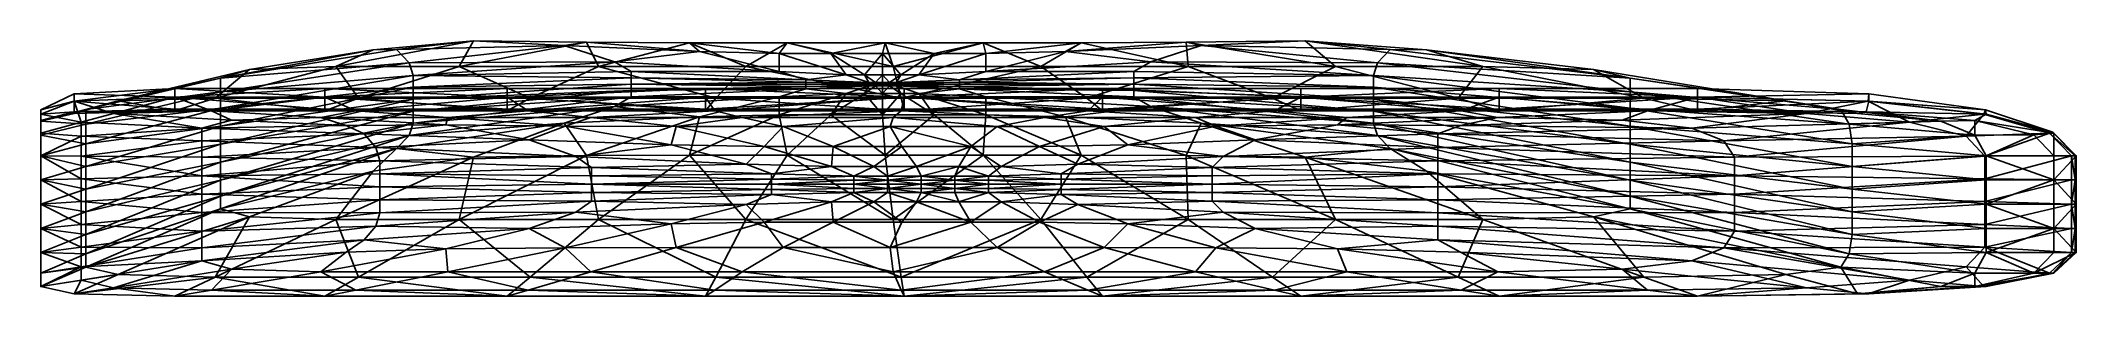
# Model space of a CAD drawing. Header units: centimetres. Extents: x -1.31 to 1.83, y 0.68 to 1.07.
import ezdxf

# ---------------------------------------------------------------- set-up
doc = ezdxf.new("R2010")
doc.units = ezdxf.units.CM
doc.header["$MEASUREMENT"] = 0

msp = doc.modelspace()

# ---------------------------------------------------------------- meshes
at = {"color": 251, "true_color": 0x666666}
mesh = msp.add_polyface(dxfattribs=at)
corners = [(-0.7976, 1.0588, 1.0934), (-0.7613, 1.0592, 1.3081), (-0.6425, 1.0729, 1.306), (-0.6646, 1.0332, 0.4693), (-0.8549, 1.0332, 0.4755), (-0.82, 0.9844, -0.4607), (-1.0414, 0.9844, -0.4498), (-0.9883, 1.0286, 0.4817), (-0.8718, 0.9646, -1.0235), (-0.5903, 0.9646, -1.0277), (-0.8718, 0.9672, -1.4028), (-0.5903, 0.9859, -1.7862), (-0.8718, 0.9993, -2.1613), (-0.8718, 0.9859, -1.782), (-0.5903, 0.9672, -1.4069), (-0.8243, 0.9646, -3.147), (-1.0472, 0.9646, -3.1362), (-0.8718, 0.9859, -2.5406), (-0.5903, 0.9859, -2.5447), (-0.5903, 0.9993, -2.1654), (-0.8782, 0.9541, -4.2016), (-0.6821, 0.9541, -4.2078), (-0.6851, 0.943, -5.2486), (-0.8392, 0.9419, -4.9518), (-1.016, 0.95, -4.1954), (-0.558, 0.9646, -3.1506), (-0.5565, 0.9196, -5.8013), (-0.7932, 0.9081, -5.3038), (-0.8113, 0.9291, -5.2465), (-1.0328, 0.8576, 0.4838), (-0.7419, 0.9265, 1.3076), (-0.7354, 0.9456, 1.3081), (-0.7354, 0.9641, 1.3081), (-1.0328, 0.8853, 0.4838), (-1.0328, 0.9131, 0.4838), (-0.7354, 0.9825, 1.3081), (-0.7354, 1.001, 1.3081), (-1.0328, 0.9408, 0.4838), (-1.0328, 0.9686, 0.4838), (-0.7354, 1.0194, 1.3081), (-0.7419, 1.0386, 1.3081), (-1.0328, 0.994, 0.4838), (-1.0619, 0.9377, -4.1933), (-0.8392, 0.9419, -4.9518), (-0.8113, 0.9291, -5.2465), (-0.7932, 0.9081, -5.3038), (-1.0619, 0.9182, -4.1933), (-1.0328, 1.0148, 0.4838)]
mesh.append_faces([[corners[k] for k in face] for face in [(0, 1, 2), (2, 3, 4), (3, 5, 4), (4, 5, 6), (7, 0, 4), (4, 0, 2), (5, 8, 6), (9, 10, 8), (8, 5, 9), (11, 12, 13), (10, 14, 13), (15, 16, 17), (18, 15, 17), (12, 19, 17), (16, 15, 20), (20, 15, 21), (21, 22, 20), (22, 23, 20), (20, 23, 24), (15, 25, 21), (26, 27, 28), (23, 22, 28), (28, 22, 26), (29, 30, 31), (32, 33, 31), (33, 32, 34), (34, 32, 35), (36, 37, 35), (35, 37, 34), (37, 36, 38), (38, 36, 39), (40, 41, 39), (39, 41, 38), (42, 43, 44), (45, 46, 44), (41, 40, 47), (47, 40, 1), (1, 0, 47)]], dxfattribs={"color": 251})
mesh = msp.add_polyface(dxfattribs=at)
corners = [(-0.4249, 0.9712, 1.5828), (-0.7419, 0.9265, 1.3076), (-0.5026, 0.9457, 1.5828), (-0.7613, 0.9062, 1.306), (-0.3991, 0.9959, 1.5828), (-0.7354, 0.9641, 1.3081), (-0.3991, 0.9862, 1.5828), (-0.7354, 0.9456, 1.3081), (-0.3991, 1.0154, 1.5828), (-0.7354, 1.001, 1.3081), (-0.3991, 1.0057, 1.5828), (-0.7354, 0.9825, 1.3081), (-0.7419, 1.0386, 1.3081), (-0.7354, 1.0194, 1.3081), (-0.4249, 1.0401, 1.5828), (-0.3991, 1.0251, 1.5828), (-0.5026, 1.0657, 1.5828), (-0.4682, 1.0706, 1.3044), (-0.6425, 1.0729, 1.306), (-0.7613, 1.0592, 1.3081), (-0.6646, 1.0332, 0.4693), (-0.82, 0.9844, -0.4607), (-0.5551, 0.9844, -0.4643), (-0.4494, 1.0332, 0.4672), (-0.2841, 0.9646, -1.0277), (-0.5903, 0.9646, -1.0277), (-0.2841, 0.9672, -1.4069), (-0.5903, 0.9672, -1.4069), (-0.8718, 0.9672, -1.4028), (-0.5903, 0.9859, -1.7862), (-0.2841, 0.9993, -2.1654), (-0.5903, 0.9993, -2.1654), (-0.8718, 0.9993, -2.1613), (-0.8718, 0.9859, -1.782), (-0.5903, 0.9859, -2.5447), (-0.2841, 0.9859, -2.5447), (-0.558, 0.9646, -3.1506), (-0.8243, 0.9646, -3.147), (-0.8718, 0.9859, -2.5406), (-0.501, 0.9411, -5.3074), (-0.6851, 0.943, -5.2486), (-0.6821, 0.9541, -4.2078), (-0.4611, 0.9541, -4.2099), (-0.5565, 0.9196, -5.8013)]
mesh.append_faces([[corners[k] for k in face] for face in [(0, 1, 2), (2, 1, 3), (4, 5, 6), (6, 5, 7), (1, 0, 7), (7, 0, 6), (8, 9, 10), (10, 9, 11), (5, 4, 11), (11, 4, 10), (12, 13, 14), (14, 13, 15), (9, 8, 13), (13, 8, 15), (16, 17, 18), (18, 19, 16), (19, 12, 16), (16, 12, 14), (17, 20, 18), (21, 20, 22), (22, 20, 23), (20, 17, 23), (22, 24, 25), (25, 26, 27), (27, 28, 25), (25, 21, 22), (27, 26, 29), (29, 30, 31), (31, 32, 29), (33, 27, 29), (31, 30, 34), (35, 36, 34), (36, 37, 34), (38, 31, 34), (39, 40, 41), (42, 39, 41), (41, 36, 42), (40, 39, 43)]], dxfattribs={"color": 251})
mesh = msp.add_polyface(dxfattribs=at)
corners = [(-0.5026, 0.9457, 1.5828), (-0.4682, 0.8954, 1.3004), (-0.2934, 0.9552, 1.5828), (-0.1704, 0.9862, 1.5828), (-0.4249, 0.9712, 1.5828), (-0.3092, 0.8962, 1.2999), (-0.1705, 0.9583, 1.5828), (-0.3991, 0.9862, 1.5828), (-0.1294, 0.9988, 1.5828), (-0.1294, 1.0023, 1.5828), (-0.3991, 0.9959, 1.5828), (-0.3991, 1.0057, 1.5828), (-0.1294, 1.0057, 1.5828), (-0.1294, 1.0091, 1.5828), (-0.3991, 1.0154, 1.5828), (-0.1294, 1.0125, 1.5828), (-0.3991, 1.0251, 1.5828), (-0.1704, 1.0251, 1.5828), (-0.4249, 1.0401, 1.5828), (-0.2934, 1.0562, 1.5828), (-0.5026, 1.0657, 1.5828), (-0.4682, 1.0706, 1.3044), (-0.3092, 1.0698, 1.3039), (-0.1705, 1.053, 1.5828), (-0.158, 1.0698, 1.3039), (-0.2219, 1.0332, 0.4672), (-0.4494, 1.0332, 0.4672), (-0.2685, 0.9844, -0.4643), (-0.5551, 0.9844, -0.4643), (-0.2841, 0.9646, -1.0277), (-0.2841, 0.9672, -1.4069), (-0.5903, 0.9646, -1.0277), (-0.5903, 0.9859, -1.7862), (-0.2841, 0.9859, -1.7862), (-0.2841, 0.9993, -2.1654), (-0.5903, 0.9859, -2.5447), (-0.2841, 0.9859, -2.5447), (-0.27, 0.9646, -3.1506), (-0.558, 0.9646, -3.1506), (-0.4611, 0.9541, -4.2099), (-0.2277, 0.9541, -4.2099), (-0.1645, 0.9405, -5.327), (-0.3296, 0.9405, -5.327), (-0.501, 0.9411, -5.3074), (-0.1936, 0.9096, -6.1067), (-0.3374, 0.9121, -6.0304)]
mesh.append_faces([[corners[k] for k in face] for face in [(0, 1, 2), (3, 4, 2), (2, 4, 0), (2, 5, 6), (4, 3, 7), (7, 3, 8), (9, 10, 8), (8, 10, 7), (10, 9, 11), (11, 9, 12), (11, 13, 14), (14, 15, 16), (15, 17, 16), (16, 17, 18), (17, 19, 18), (18, 19, 20), (19, 21, 20), (21, 19, 22), (22, 19, 23), (24, 25, 22), (22, 25, 26), (25, 27, 26), (26, 27, 28), (26, 21, 22), (27, 29, 28), (29, 30, 31), (32, 30, 33), (33, 34, 32), (35, 34, 36), (37, 38, 36), (38, 37, 39), (39, 37, 40), (41, 42, 40), (40, 42, 39), (42, 43, 39), (42, 41, 44), (43, 42, 45), (45, 42, 44)]], dxfattribs={"color": 251})
mesh = msp.add_polyface(dxfattribs=at)
corners = [(-0.0389, 0.9912, 1.5828), (-0.0669, 0.9912, 1.5828), (-0.0907, 0.9583, 1.5828), (-0.1704, 0.9862, 1.5828), (-0.1705, 0.9583, 1.5828), (-0.0324, 1.003, 1.5828), (-0.0324, 1.0044, 1.5828), (-0.1294, 1.0023, 1.5828), (-0.1294, 0.9988, 1.5828), (-0.1294, 1.0057, 1.5828), (-0.1294, 1.0091, 1.5828), (-0.3991, 1.0057, 1.5828), (-0.0324, 1.007, 1.5828), (-0.0324, 1.0057, 1.5828), (-0.1294, 1.0125, 1.5828), (-0.3991, 1.0154, 1.5828), (-0.0324, 1.0083, 1.5828), (-0.0389, 1.0201, 1.5828), (-0.0669, 1.0201, 1.5828), (-0.1704, 1.0251, 1.5828), (-0.0907, 1.053, 1.5828), (-0.1705, 1.053, 1.5828), (-0.158, 1.0698, 1.3039), (-0.3092, 1.0698, 1.3039), (-0.2934, 1.0562, 1.5828), (-0.0068, 1.0698, 1.3039), (-0.0109, 1.053, 1.5828), (-0.2685, 0.9844, -0.4643), (-0.2219, 1.0332, 0.4672), (0.018, 0.9844, -0.4643), (0.0056, 1.0332, 0.4672), (0.0222, 0.9993, -2.1654), (-0.2841, 0.9993, -2.1654), (0.0222, 0.9859, -1.7862), (-0.2841, 0.9859, -1.7862), (-0.2841, 0.9672, -1.4069), (0.0222, 0.9859, -2.5447), (-0.27, 0.9646, -3.1506), (-0.2841, 0.9859, -2.5447)]
mesh.append_faces([[corners[k] for k in face] for face in [(0, 1, 2), (1, 3, 4), (1, 0, 5), (6, 7, 5), (5, 7, 8), (3, 1, 8), (8, 1, 5), (9, 10, 11), (10, 9, 12), (12, 9, 13), (7, 6, 9), (9, 6, 13), (10, 14, 15), (16, 17, 18), (19, 14, 18), (18, 14, 16), (14, 10, 16), (16, 10, 12), (17, 20, 18), (18, 20, 21), (20, 22, 21), (21, 22, 23), (24, 19, 21), (21, 19, 18), (22, 20, 25), (25, 20, 26), (20, 17, 26), (27, 28, 29), (29, 28, 30), (28, 22, 30), (30, 22, 25), (31, 32, 33), (33, 32, 34), (34, 35, 33), (36, 37, 38), (38, 32, 36), (36, 32, 31)]], dxfattribs={"color": 251})
mesh = msp.add_polyface(dxfattribs=at)
corners = [(0.1445, 0.8962, 1.2999), (0.0689, 0.9583, 1.5828), (-0.0068, 0.8962, 1.2999), (-0.0109, 0.9583, 1.5828), (0.0171, 0.9912, 1.5828), (0.0451, 0.9912, 1.5828), (0.1486, 0.9583, 1.5828), (0.1076, 0.9988, 1.5828), (0.0106, 1.003, 1.5828), (0.1076, 1.0023, 1.5828), (0.0106, 1.0044, 1.5828), (-0.0002, 1.0044, 1.5828), (-0.0002, 1.003, 1.5828), (0.1076, 1.0057, 1.5828), (0.0106, 1.0057, 1.5828), (0.1076, 1.0091, 1.5828), (0.0106, 1.007, 1.5828), (-0.0002, 1.007, 1.5828), (-0.0002, 1.0057, 1.5828), (0.0106, 1.0083, 1.5828), (0.1076, 1.0125, 1.5828), (0.0451, 1.0201, 1.5828), (0.0171, 1.0201, 1.5828), (-0.0002, 1.0083, 1.5828), (-0.0109, 1.053, 1.5828), (0.0689, 1.053, 1.5828), (0.1445, 1.0698, 1.3039), (-0.0068, 1.0698, 1.3039), (0.1486, 1.053, 1.5828), (0.0056, 1.0332, 0.4672), (0.2332, 1.0332, 0.4672), (0.018, 0.9844, -0.4643), (0.0056, 0.9541, -4.2099), (0.1658, 0.9405, -5.327), (0.0007, 0.9405, -5.327), (0.1251, 0.9096, -6.1067), (0.0189, 0.9096, -6.1067), (0.0412, 0.8785, -6.565)]
mesh.append_faces([[corners[k] for k in face] for face in [(0, 1, 2), (2, 1, 3), (1, 4, 3), (4, 1, 5), (5, 1, 6), (5, 7, 8), (7, 9, 8), (8, 9, 10), (10, 11, 8), (8, 11, 12), (12, 4, 8), (8, 4, 5), (9, 13, 10), (10, 13, 14), (15, 16, 13), (13, 16, 14), (16, 17, 14), (14, 17, 18), (18, 11, 14), (14, 11, 10), (16, 15, 19), (19, 15, 20), (20, 21, 19), (21, 22, 19), (19, 22, 23), (23, 17, 19), (19, 17, 16), (24, 22, 25), (26, 27, 25), (25, 27, 24), (22, 21, 25), (25, 21, 28), (27, 26, 29), (30, 31, 29), (32, 33, 34), (34, 35, 36), (35, 37, 36)]], dxfattribs={"color": 251})
mesh = msp.add_polyface(dxfattribs=at)
corners = [(0.2716, 0.9552, 1.5828), (0.1486, 0.9862, 1.5828), (0.1486, 0.9583, 1.5828), (0.0451, 0.9912, 1.5828), (0.0689, 0.9583, 1.5828), (0.1445, 0.8962, 1.2999), (0.2957, 0.8962, 1.2999), (0.1076, 0.9988, 1.5828), (0.1076, 1.0023, 1.5828), (0.3772, 0.9959, 1.5828), (0.3772, 0.9862, 1.5828), (0.3772, 1.0057, 1.5828), (0.1076, 1.0091, 1.5828), (0.1076, 1.0057, 1.5828), (0.1486, 1.0251, 1.5828), (0.0451, 1.0201, 1.5828), (0.1076, 1.0125, 1.5828), (0.3772, 1.0251, 1.5828), (0.3772, 1.0154, 1.5828), (0.1486, 1.053, 1.5828), (0.2716, 1.0562, 1.5828), (0.2957, 1.0698, 1.3039), (0.1445, 1.0698, 1.3039), (0.0689, 1.053, 1.5828), (0.0056, 1.0332, 0.4672), (0.2332, 1.0332, 0.4672), (0.3046, 0.9844, -0.4643), (0.018, 0.9844, -0.4643), (0.0222, 0.9646, -1.0277), (0.3284, 0.9646, -1.0277), (0.3284, 0.9672, -1.4069), (0.0222, 0.9672, -1.4069), (0.0222, 0.9859, -1.7862), (0.3284, 0.9859, -1.7862), (0.3284, 0.9993, -2.1654), (0.0222, 0.9993, -2.1654), (0.0222, 0.9859, -2.5447), (0.3284, 0.9859, -2.5447), (0.3061, 0.9646, -3.1506), (0.018, 0.9646, -3.1506), (0.239, 0.9541, -4.2099), (0.0056, 0.9541, -4.2099), (0.1658, 0.9405, -5.327), (0.1251, 0.9096, -6.1067), (0.0007, 0.9405, -5.327), (0.1068, 0.8785, -6.565), (0.1723, 0.8785, -6.565), (0.2314, 0.9096, -6.1067)]
mesh.append_faces([[corners[k] for k in face] for face in [(0, 1, 2), (2, 1, 3), (4, 5, 2), (2, 5, 6), (1, 7, 3), (8, 7, 9), (7, 1, 10), (11, 12, 13), (13, 8, 11), (14, 15, 16), (17, 14, 16), (12, 18, 16), (15, 14, 19), (19, 14, 20), (21, 22, 19), (19, 22, 23), (24, 22, 25), (26, 27, 25), (22, 21, 25), (27, 26, 28), (28, 26, 29), (29, 30, 28), (28, 30, 31), (31, 30, 32), (32, 30, 33), (33, 34, 32), (32, 34, 35), (35, 34, 36), (36, 34, 37), (37, 38, 36), (36, 38, 39), (38, 40, 39), (39, 40, 41), (40, 42, 41), (42, 43, 44), (45, 43, 46), (46, 43, 47), (43, 42, 47)]], dxfattribs={"color": 251})
mesh = msp.add_polyface(dxfattribs=at)
corners = [(0.4577, 0.8954, 1.2999), (0.2716, 0.9552, 1.5828), (0.2957, 0.8962, 1.2999), (0.1486, 0.9583, 1.5828), (0.1486, 0.9862, 1.5828), (0.4031, 0.9712, 1.5828), (0.4808, 0.9457, 1.5828), (0.3772, 0.9959, 1.5828), (0.1076, 0.9988, 1.5828), (0.3772, 0.9862, 1.5828), (0.3772, 1.0154, 1.5828), (0.1076, 1.0091, 1.5828), (0.3772, 1.0057, 1.5828), (0.1076, 1.0023, 1.5828), (0.4031, 1.0401, 1.5828), (0.1486, 1.0251, 1.5828), (0.3772, 1.0251, 1.5828), (0.1076, 1.0125, 1.5828), (0.4577, 1.0706, 1.3039), (0.2957, 1.0698, 1.3039), (0.2716, 1.0562, 1.5828), (0.1486, 1.053, 1.5828), (0.4808, 1.0657, 1.5828), (0.4607, 1.0332, 0.4672), (0.5912, 0.9844, -0.4643), (0.3046, 0.9844, -0.4643), (0.2332, 1.0332, 0.4672), (0.6347, 0.9646, -1.0277), (0.3284, 0.9672, -1.4069), (0.3284, 0.9646, -1.0277), (0.6347, 0.9859, -1.7862), (0.3284, 0.9993, -2.1654), (0.3284, 0.9859, -1.7862), (0.3061, 0.9646, -3.1506), (0.3284, 0.9859, -2.5447), (0.5941, 0.9646, -3.1506), (0.6347, 0.9859, -2.5447), (0.4723, 0.9541, -4.2099), (0.5036, 0.9411, -5.3079), (0.3309, 0.9405, -5.327), (0.1658, 0.9405, -5.327), (0.239, 0.9541, -4.2099), (0.3678, 0.9121, -6.0304), (0.2314, 0.9096, -6.1067), (0.2907, 0.8824, -6.4313), (0.1723, 0.8785, -6.565), (0.5147, 0.8942, -6.0304), (0.4981, 0.8771, -6.1067)]
mesh.append_faces([[corners[k] for k in face] for face in [(0, 1, 2), (2, 1, 3), (4, 1, 5), (5, 1, 6), (1, 0, 6), (7, 8, 9), (9, 4, 5), (10, 11, 12), (12, 13, 7), (14, 15, 16), (17, 10, 16), (18, 19, 20), (20, 19, 21), (22, 18, 20), (15, 14, 20), (20, 14, 22), (19, 18, 23), (24, 25, 23), (23, 25, 26), (26, 19, 23), (27, 28, 29), (25, 24, 29), (30, 31, 32), (32, 28, 30), (33, 34, 35), (34, 31, 36), (37, 38, 39), (40, 41, 39), (39, 41, 37), (41, 33, 37), (37, 33, 35), (38, 42, 39), (39, 42, 43), (42, 44, 43), (43, 44, 45), (43, 40, 39), (44, 42, 46), (47, 44, 46)]], dxfattribs={"color": 251})
mesh = msp.add_polyface(dxfattribs=at)
corners = [(0.7726, 0.9062, 1.3019), (0.7532, 0.9265, 1.3034), (0.4808, 0.9457, 1.5828), (0.4031, 0.9712, 1.5828), (0.7467, 0.9456, 1.3039), (0.3772, 0.9862, 1.5828), (0.7467, 0.9641, 1.3039), (0.3772, 0.9959, 1.5828), (0.7467, 0.9825, 1.3039), (0.3772, 1.0057, 1.5828), (0.7467, 1.001, 1.3039), (0.3772, 1.0154, 1.5828), (0.7467, 1.0194, 1.3039), (0.3772, 1.0251, 1.5828), (0.7532, 1.0386, 1.3039), (0.4031, 1.0401, 1.5828), (0.4808, 1.0657, 1.5828), (0.7726, 1.0592, 1.3039), (0.6413, 1.0729, 1.3039), (0.4577, 1.0706, 1.3039), (0.4607, 1.0332, 0.4672), (0.6882, 1.0332, 0.4672), (0.8777, 0.9844, -0.4643), (0.5912, 0.9844, -0.4643), (0.6347, 0.9646, -1.0277), (0.9409, 0.9672, -1.4069), (0.6347, 0.9672, -1.4069), (0.3284, 0.9672, -1.4069), (0.3284, 0.9646, -1.0277), (0.6347, 0.9859, -1.7862), (0.6347, 0.9993, -2.1654), (0.3284, 0.9993, -2.1654), (0.6347, 0.9859, -2.5447), (0.8821, 0.9646, -3.1506), (0.5941, 0.9646, -3.1506), (0.3284, 0.9859, -2.5447), (0.7057, 0.9541, -4.2099), (0.4723, 0.9541, -4.2099), (0.5036, 0.9411, -5.3079), (0.6914, 0.943, -5.2507), (0.8464, 0.9291, -5.2507), (0.5645, 0.9196, -5.8013)]
mesh.append_faces([[corners[k] for k in face] for face in [(0, 1, 2), (2, 1, 3), (1, 4, 3), (3, 4, 5), (4, 6, 5), (5, 6, 7), (6, 8, 7), (7, 8, 9), (8, 10, 9), (9, 10, 11), (10, 12, 11), (11, 12, 13), (14, 15, 12), (12, 15, 13), (15, 14, 16), (16, 14, 17), (17, 18, 16), (18, 19, 16), (20, 19, 21), (22, 23, 21), (21, 23, 20), (19, 18, 21), (23, 22, 24), (24, 25, 26), (26, 27, 24), (28, 23, 24), (26, 25, 29), (30, 31, 29), (29, 27, 26), (32, 33, 34), (34, 35, 32), (32, 31, 30), (33, 36, 34), (34, 36, 37), (36, 38, 37), (38, 36, 39), (39, 40, 41), (41, 38, 39)]], dxfattribs={"color": 251})
mesh = msp.add_polyface(dxfattribs=at)
corners = [(0.829, 1.0588, 1.087), (0.6413, 1.0729, 1.3039), (0.7726, 1.0592, 1.3039), (0.9157, 1.0332, 0.4672), (1.0864, 1.0286, 0.4672), (1.1643, 0.9844, -0.4643), (0.8777, 0.9844, -0.4643), (0.6882, 1.0332, 0.4672), (0.6347, 0.9646, -1.0277), (0.9409, 0.9646, -1.0277), (0.9409, 0.9672, -1.4069), (0.6347, 0.9859, -1.7862), (0.9409, 0.9859, -1.7862), (0.9409, 0.9993, -2.1654), (0.6347, 0.9993, -2.1654), (0.6347, 0.9859, -2.5447), (0.9409, 0.9859, -2.5447), (0.8821, 0.9646, -3.1506), (1.1701, 0.9646, -3.1506), (1.1306, 0.95, -4.2099), (0.8813, 0.9419, -4.9582), (0.9391, 0.9541, -4.2099), (0.6914, 0.943, -5.2507), (0.7057, 0.9541, -4.2099), (0.8464, 0.9291, -5.2507), (0.8464, 0.9081, -5.3079), (0.5645, 0.9196, -5.8013), (0.7467, 0.9641, 1.3039), (0.7467, 0.9456, 1.3039), (1.1433, 0.8853, 0.4672), (0.7532, 0.9265, 1.3034), (1.1433, 0.8576, 0.4672), (0.7467, 1.001, 1.3039), (0.7467, 0.9825, 1.3039), (1.1433, 0.9408, 0.4672), (1.1433, 0.9131, 0.4672), (0.7532, 1.0386, 1.3039), (0.7467, 1.0194, 1.3039), (1.1433, 0.994, 0.4672), (1.1433, 0.9686, 0.4672), (0.8464, 0.9081, -5.3079), (0.8464, 0.9291, -5.2507), (1.2879, 0.9182, -4.2099), (0.8813, 0.9419, -4.9582), (1.2384, 0.9377, -4.2099), (1.1433, 1.0148, 0.4672)]
mesh.append_faces([[corners[k] for k in face] for face in [(0, 1, 2), (1, 0, 3), (3, 0, 4), (5, 6, 3), (3, 6, 7), (7, 1, 3), (8, 6, 9), (9, 10, 8), (6, 5, 9), (11, 10, 12), (12, 13, 11), (11, 13, 14), (14, 13, 15), (15, 13, 16), (16, 17, 15), (17, 16, 18), (19, 20, 21), (21, 20, 22), (22, 23, 21), (23, 17, 21), (21, 17, 18), (20, 24, 22), (24, 25, 26), (27, 28, 29), (28, 30, 31), (32, 33, 34), (34, 33, 35), (33, 27, 35), (35, 27, 29), (36, 37, 38), (38, 37, 39), (37, 32, 39), (39, 32, 34), (40, 41, 42), (41, 43, 44), (45, 0, 2), (2, 36, 45), (45, 36, 38)]], dxfattribs={"color": 251})
mesh = msp.add_polyface(dxfattribs=at)
corners = [(-1.1912, 0.9799, -0.439), (-0.9883, 1.0286, 0.4817), (-1.0414, 0.9844, -0.4498), (-0.8549, 1.0332, 0.4755), (-0.8718, 0.9646, -1.0235), (-1.1036, 0.9646, -1.0111), (-0.8718, 0.9672, -1.4028), (-1.1036, 0.9672, -1.3904), (-1.2589, 0.9629, -1.378), (-1.1036, 0.9859, -1.7696), (-0.8718, 0.9859, -1.782), (-0.8718, 0.9993, -2.1613), (-1.1036, 0.9993, -2.1489), (-1.2589, 0.9909, -2.1365), (-1.2589, 0.9793, -1.7572), (-1.1036, 0.9859, -2.5282), (-0.8718, 0.9859, -2.5406), (-1.0472, 0.9646, -3.1362), (-1.1981, 0.9603, -3.1253), (-1.2589, 0.9793, -2.5158), (-1.016, 0.95, -4.1954), (-0.8782, 0.9541, -4.2016), (-0.7613, 0.9062, 1.306), (-1.0328, 0.8326, 0.4817), (-1.0328, 0.8131, 0.4756), (-1.0619, 0.8358, -4.1933), (-1.2484, 0.8594, -3.1217), (-1.0619, 0.8643, -4.1933), (-1.0328, 0.9408, 0.4838), (-1.2412, 0.8786, -0.4354), (-1.0328, 0.9131, 0.4838), (-1.2412, 0.8436, -0.4354), (-1.0328, 0.8853, 0.4838), (-1.2484, 0.8946, -3.1217), (-1.0619, 0.8928, -4.1933), (-1.0619, 0.9182, -4.1933), (-0.7932, 0.9081, -5.3038), (-0.7872, 0.8876, -5.3229), (-1.0328, 0.994, 0.4838), (-1.2412, 0.9442, -0.4354), (-1.0328, 0.9686, 0.4838), (-1.2412, 0.9135, -0.4354), (-1.2484, 0.9253, -3.1217), (-1.0619, 0.9377, -4.1933), (-1.1981, 0.9603, -3.1253), (-1.016, 0.95, -4.1954), (-0.8392, 0.9419, -4.9518), (-0.8113, 0.9291, -5.2465), (-1.0328, 1.0148, 0.4838), (-0.7976, 1.0588, 1.0934), (-0.9883, 1.0286, 0.4817), (-1.1912, 0.9799, -0.439), (-1.2412, 0.9664, -0.4354)]
mesh.append_faces([[corners[k] for k in face] for face in [(0, 1, 2), (2, 1, 3), (2, 4, 5), (6, 7, 4), (4, 7, 5), (7, 8, 5), (5, 0, 2), (7, 6, 9), (9, 6, 10), (11, 12, 10), (10, 12, 9), (12, 13, 9), (14, 7, 9), (12, 11, 15), (15, 11, 16), (16, 17, 15), (17, 18, 15), (19, 12, 15), (18, 17, 20), (20, 17, 21), (22, 23, 24), (25, 26, 27), (28, 29, 30), (31, 32, 30), (27, 33, 34), (33, 35, 34), (35, 36, 34), (37, 27, 34), (38, 39, 40), (41, 28, 40), (35, 42, 43), (43, 44, 45), (45, 46, 43), (47, 35, 43), (48, 49, 50), (50, 51, 48), (48, 51, 52), (52, 38, 48)]], dxfattribs={"color": 251})
mesh = msp.add_polyface(dxfattribs=at)
corners = [(-0.0109, 0.9583, 1.5828), (0.0171, 0.9912, 1.5828), (-0.0109, 0.9912, 1.5828), (-0.0389, 0.9912, 1.5828), (-0.0324, 1.003, 1.5828), (-0.0217, 1.003, 1.5828), (-0.0217, 1.0044, 1.5828), (-0.0324, 1.0044, 1.5828), (-0.0002, 1.003, 1.5828), (-0.0109, 1.003, 1.5828), (-0.0002, 1.0044, 1.5828), (-0.0109, 1.0044, 1.5828), (-0.0324, 1.0057, 1.5828), (-0.0217, 1.0057, 1.5828), (-0.0217, 1.007, 1.5828), (-0.0324, 1.007, 1.5828), (-0.0109, 1.0057, 1.5828), (-0.0002, 1.0057, 1.5828), (-0.0002, 1.007, 1.5828), (-0.0109, 1.007, 1.5828), (-0.0324, 1.0083, 1.5828), (-0.0217, 1.0083, 1.5828), (-0.0389, 1.0201, 1.5828), (-0.0109, 1.0083, 1.5828), (-0.0002, 1.0083, 1.5828), (0.0171, 1.0201, 1.5828), (-0.0109, 1.0201, 1.5828), (-0.0109, 1.053, 1.5828)]
mesh.append_faces([[corners[k] for k in face] for face in [(0, 1, 2), (2, 3, 0), (4, 3, 5), (5, 6, 4), (4, 6, 7), (1, 8, 2), (2, 8, 9), (8, 10, 9), (9, 10, 11), (11, 6, 9), (9, 6, 5), (3, 2, 5), (5, 2, 9), (7, 6, 12), (12, 6, 13), (13, 14, 12), (12, 14, 15), (11, 10, 16), (16, 10, 17), (17, 18, 16), (16, 18, 19), (19, 14, 16), (16, 14, 13), (13, 6, 16), (16, 6, 11), (15, 14, 20), (20, 14, 21), (21, 22, 20), (19, 18, 23), (23, 18, 24), (25, 26, 24), (24, 26, 23), (22, 21, 26), (26, 21, 23), (21, 14, 23), (23, 14, 19), (26, 25, 27), (27, 22, 26)]], dxfattribs={"color": 251})
mesh = msp.add_polyface(dxfattribs=at)
corners = [(1.3836, 0.9799, -0.4643), (1.1643, 0.9844, -0.4643), (1.0864, 1.0286, 0.4672), (0.9157, 1.0332, 0.4672), (1.2471, 0.9646, -1.0277), (1.4942, 0.9606, -1.0277), (1.2471, 0.9672, -1.4069), (0.9409, 0.9672, -1.4069), (0.9409, 0.9646, -1.0277), (1.5116, 0.9793, -1.7862), (1.2471, 0.9859, -1.7862), (1.5114, 0.9909, -2.1654), (1.2471, 0.9993, -2.1654), (0.9409, 0.9993, -2.1654), (0.9409, 0.9859, -1.7862), (1.2471, 0.9859, -2.5447), (1.4152, 0.9603, -3.1506), (1.1701, 0.9646, -3.1506), (0.9409, 0.9859, -2.5447), (1.1306, 0.95, -4.2099), (0.9391, 0.9541, -4.2099), (1.1433, 0.8326, 0.4652), (0.7726, 0.9062, 1.3019), (1.1433, 0.8131, 0.4591), (1.1433, 0.8576, 0.4672), (1.4857, 0.8087, -0.4643), (1.1433, 0.8853, 0.4672), (1.4857, 0.8436, -0.4643), (1.1433, 0.9131, 0.4672), (1.4857, 0.8786, -0.4643), (1.1433, 0.9408, 0.4672), (1.3044, 0.8643, -4.2099), (0.8463, 0.8876, -5.327), (1.3044, 0.8928, -4.2099), (0.8464, 0.9081, -5.3079), (1.2879, 0.9182, -4.2099), (1.4857, 0.9135, -0.4643), (1.1433, 0.9686, 0.4672), (1.4813, 0.9442, -0.4643), (1.1433, 0.994, 0.4672), (0.8464, 0.9291, -5.2507), (1.2384, 0.9377, -4.2099), (0.8813, 0.9419, -4.9582), (1.1306, 0.95, -4.2099), (1.4152, 0.9603, -3.1506), (1.5745, 0.9472, -3.1506), (1.4683, 0.9664, -0.4643), (1.1433, 1.0148, 0.4672), (1.3836, 0.9799, -0.4643), (1.0864, 1.0286, 0.4672), (0.829, 1.0588, 1.087)]
mesh.append_faces([[corners[k] for k in face] for face in [(0, 1, 2), (2, 1, 3), (1, 0, 4), (5, 6, 4), (6, 7, 4), (4, 7, 8), (8, 1, 4), (6, 9, 10), (10, 11, 12), (12, 13, 10), (10, 13, 14), (14, 7, 10), (10, 7, 6), (12, 11, 15), (15, 16, 17), (17, 18, 15), (18, 13, 15), (15, 13, 12), (16, 19, 17), (17, 19, 20), (21, 22, 23), (24, 25, 26), (26, 27, 28), (28, 29, 30), (31, 32, 33), (33, 34, 35), (30, 36, 37), (36, 38, 37), (37, 38, 39), (35, 40, 41), (41, 42, 43), (43, 44, 41), (45, 35, 41), (38, 46, 39), (39, 46, 47), (46, 48, 47), (47, 48, 49), (49, 50, 47)]], dxfattribs={"color": 251})
mesh = msp.add_polyface(dxfattribs=at)
corners = [(-1.1036, 0.9646, -1.0111), (-1.2589, 0.9629, -1.378), (-1.2589, 0.9606, -0.9987), (-1.1912, 0.9799, -0.439), (-1.1036, 0.9859, -1.7696), (-1.2589, 0.9909, -2.1365), (-1.2589, 0.9793, -1.7572), (-1.1036, 0.9672, -1.3904), (-1.1036, 0.9859, -2.5282), (-1.1981, 0.9603, -3.1253), (-1.2589, 0.9793, -2.5158), (-1.1036, 0.9993, -2.1489), (-1.3106, 0.9315, -2.1324), (-1.3106, 0.9299, -2.5116), (-1.3106, 0.8952, -2.1324), (-1.3106, 0.8952, -1.7531), (-1.3106, 0.9275, -1.3738), (-1.3106, 0.9299, -1.7531), (-1.2412, 0.9442, -0.4354), (-1.3106, 0.9272, -0.9946), (-1.2412, 0.9135, -0.4354), (-1.0328, 0.9686, 0.4838), (-1.0619, 0.9377, -4.1933), (-1.2484, 0.9253, -3.1217), (-1.2484, 0.9472, -3.1217), (-1.1981, 0.9603, -3.1253), (-1.3106, 0.9592, -2.5116), (-1.3106, 0.9659, -2.1324), (-1.2589, 0.9909, -2.1365), (-1.2589, 0.9793, -2.5158), (-1.3106, 0.9499, -1.3738), (-1.3106, 0.9592, -1.7531), (-1.2589, 0.9629, -1.378), (-1.2589, 0.9793, -1.7572), (-1.3106, 0.9486, -0.9946), (-1.2412, 0.9664, -0.4354), (-1.1912, 0.9799, -0.439), (-1.2589, 0.9606, -0.9987), (-1.0328, 0.994, 0.4838)]
mesh.append_faces([[corners[k] for k in face] for face in [(0, 1, 2), (2, 3, 0), (4, 5, 6), (1, 7, 6), (8, 9, 10), (5, 11, 10), (12, 13, 14), (15, 16, 17), (12, 14, 17), (18, 19, 20), (21, 18, 20), (22, 23, 24), (24, 25, 22), (13, 12, 26), (26, 12, 27), (28, 29, 27), (27, 29, 26), (25, 24, 29), (29, 24, 26), (23, 13, 24), (24, 13, 26), (16, 30, 17), (17, 30, 31), (30, 32, 31), (31, 32, 33), (28, 27, 33), (33, 27, 31), (27, 12, 31), (31, 12, 17), (19, 18, 34), (34, 18, 35), (36, 37, 35), (35, 37, 34), (32, 30, 37), (37, 30, 34), (30, 16, 34), (34, 16, 19), (18, 38, 35)]], dxfattribs={"color": 251})
mesh = msp.add_polyface(dxfattribs=at)
corners = [(-0.3092, 0.8962, 1.2999), (-0.158, 0.8962, 1.2999), (-0.1705, 0.9583, 1.5828), (-0.0907, 0.9583, 1.5828), (-0.0669, 0.9912, 1.5828), (-0.1704, 0.9862, 1.5828), (-0.2934, 0.9552, 1.5828), (-0.0109, 0.9583, 1.5828), (-0.0389, 0.9912, 1.5828), (-0.0068, 0.8962, 1.2999), (0.0222, 0.9672, -1.4069), (-0.2841, 0.9672, -1.4069), (0.0222, 0.9646, -1.0277), (-0.2841, 0.9646, -1.0277), (-0.2685, 0.9844, -0.4643), (0.018, 0.9844, -0.4643), (0.0222, 0.9859, -1.7862), (0.018, 0.9646, -3.1506), (-0.27, 0.9646, -3.1506), (0.0222, 0.9859, -2.5447), (0.0007, 0.9405, -5.327), (-0.1645, 0.9405, -5.327), (0.0056, 0.9541, -4.2099), (-0.2277, 0.9541, -4.2099), (-0.1936, 0.9096, -6.1067), (-0.0873, 0.9096, -6.1067), (-0.0243, 0.8785, -6.565), (-0.0899, 0.8785, -6.565), (-0.2213, 0.8824, -6.4313), (0.0189, 0.9096, -6.1067), (-0.0553, 0.8639, -6.7177), (-0.0033, 0.8639, -6.7177), (-0.0033, 0.8575, -6.7177), (-0.0553, 0.8575, -6.7177), (-0.1825, 0.8592, -6.565), (-0.1825, 0.8672, -6.565), (-0.0553, 0.8512, -6.7177), (-0.0033, 0.8512, -6.7177), (-0.0553, 0.8448, -6.7177), (-0.1825, 0.8512, -6.565), (-0.0068, 0.8962, 1.2999), (-0.158, 0.8962, 1.2999), (0.0056, 0.7965, 0.4509)]
mesh.append_faces([[corners[k] for k in face] for face in [(0, 1, 2), (2, 1, 3), (3, 4, 2), (2, 5, 6), (7, 8, 3), (1, 9, 3), (3, 9, 7), (10, 11, 12), (12, 11, 13), (13, 14, 12), (12, 14, 15), (16, 11, 10), (17, 18, 19), (20, 21, 22), (22, 21, 23), (18, 17, 23), (23, 17, 22), (24, 21, 25), (26, 27, 25), (25, 27, 24), (27, 28, 24), (29, 26, 25), (21, 20, 25), (25, 20, 29), (27, 26, 30), (30, 26, 31), (31, 32, 30), (30, 32, 33), (33, 34, 30), (30, 34, 35), (28, 27, 35), (35, 27, 30), (33, 32, 36), (36, 32, 37), (38, 39, 36), (34, 33, 39), (39, 33, 36), (40, 41, 42)]], dxfattribs={"color": 251})
mesh = msp.add_polyface(dxfattribs=at)
corners = [(1.2471, 0.9646, -1.0277), (1.3836, 0.9799, -0.4643), (1.4942, 0.9606, -1.0277), (1.5073, 0.9629, -1.4069), (1.2471, 0.9672, -1.4069), (1.5116, 0.9793, -1.7862), (1.5114, 0.9909, -2.1654), (1.2471, 0.9859, -1.7862), (1.2471, 0.9859, -2.5447), (1.5107, 0.9793, -2.5447), (1.4152, 0.9603, -3.1506), (1.2471, 0.6781, -2.5772), (1.4152, 0.6914, -3.1755), (1.5107, 0.6819, -2.5732), (1.5114, 0.6819, -2.1939), (1.2471, 0.6781, -2.198), (1.2471, 0.6781, -1.8187), (1.5116, 0.6819, -1.8147), (1.5073, 0.6819, -1.4354), (1.2471, 0.6781, -1.4395), (1.4942, 0.6819, -1.0561), (1.3836, 0.7116, -0.4892), (1.2471, 0.6781, -1.0602), (1.6618, 0.7238, -3.1542), (1.5745, 0.7032, -3.1649), (1.2879, 0.7532, -4.2119), (1.4152, 0.6914, -3.1755), (1.2384, 0.7331, -4.218), (1.5107, 0.6819, -2.5732), (1.4942, 0.6819, -1.0561), (1.5073, 0.6819, -1.4354), (1.623, 0.6932, -1.0439), (1.4813, 0.7436, -0.4679), (1.4683, 0.7232, -0.4785), (1.6752, 0.7139, -1.0317), (1.3836, 0.7116, -0.4892), (1.3044, 0.8074, -4.2099), (1.6909, 0.7892, -3.1506), (1.3044, 0.7789, -4.2099), (1.6909, 0.754, -3.1506), (1.3044, 0.8643, -4.2099), (1.6909, 0.8594, -3.1506), (1.3044, 0.8358, -4.2099), (1.6909, 0.8243, -3.1506), (1.4857, 0.8436, -0.4643), (1.4857, 0.8786, -0.4643), (1.1433, 0.9131, 0.4672), (1.2879, 0.9182, -4.2099), (1.6618, 0.9253, -3.1506), (1.3044, 0.8928, -4.2099), (1.6909, 0.8946, -3.1506), (1.4813, 0.9442, -0.4643), (1.4857, 0.9135, -0.4643), (1.6752, 0.9272, -1.0277), (1.1433, 0.9408, 0.4672), (1.2384, 0.9377, -4.2099), (1.4152, 0.9603, -3.1506), (1.5745, 0.9472, -3.1506), (1.5107, 0.9793, -2.5447), (1.623, 0.9486, -1.0277), (1.5073, 0.9629, -1.4069), (1.4942, 0.9606, -1.0277), (1.3836, 0.9799, -0.4643), (1.4683, 0.9664, -0.4643)]
mesh.append_faces([[corners[k] for k in face] for face in [(0, 1, 2), (3, 4, 2), (3, 5, 4), (5, 6, 7), (8, 6, 9), (9, 10, 8), (11, 12, 13), (14, 15, 13), (16, 14, 17), (18, 19, 17), (18, 20, 19), (20, 21, 22), (23, 24, 25), (24, 26, 27), (26, 24, 28), (29, 30, 31), (32, 33, 34), (35, 29, 33), (33, 29, 31), (36, 37, 38), (23, 25, 39), (39, 25, 38), (40, 41, 42), (43, 36, 42), (44, 45, 46), (47, 48, 49), (49, 48, 50), (50, 40, 49), (51, 52, 53), (45, 52, 54), (55, 56, 57), (48, 47, 57), (56, 58, 57), (59, 60, 61), (62, 63, 61), (61, 63, 59), (63, 51, 59)]], dxfattribs={"color": 251})
mesh = msp.add_polyface(dxfattribs=at)
corners = [(1.5107, 0.6819, -2.5732), (1.5745, 0.7032, -3.1649), (1.689, 0.6932, -2.561), (1.6618, 0.7238, -3.1542), (1.6917, 0.6932, -2.1817), (1.5114, 0.6819, -2.1939), (1.5116, 0.6819, -1.8147), (1.6927, 0.6932, -1.8024), (1.6752, 0.6932, -1.4232), (1.5073, 0.6819, -1.4354), (1.623, 0.6932, -1.0439), (1.7666, 0.7139, -1.411), (1.6752, 0.7139, -1.0317), (1.4683, 0.7232, -0.4785), (1.3044, 0.7789, -4.2099), (1.6909, 0.7892, -3.1506), (1.6909, 0.754, -3.1506), (1.4857, 0.8087, -0.4643), (1.4857, 0.7737, -0.4643), (1.6927, 0.7831, -1.0277), (1.6927, 0.7457, -1.0277), (1.4813, 0.7436, -0.4679), (1.3044, 0.8358, -4.2099), (1.6909, 0.8594, -3.1506), (1.6909, 0.8243, -3.1506), (1.3044, 0.8074, -4.2099), (1.4857, 0.8786, -0.4643), (1.4857, 0.8436, -0.4643), (1.6927, 0.8578, -1.0277), (1.6927, 0.8205, -1.0277), (1.3044, 0.8643, -4.2099), (1.6909, 0.8946, -3.1506), (1.6752, 0.9272, -1.0277), (1.4857, 0.9135, -0.4643), (1.6927, 0.8952, -1.0277), (1.689, 0.9592, -2.5447), (1.6618, 0.9253, -3.1506), (1.5745, 0.9472, -3.1506), (1.5107, 0.9793, -2.5447), (1.5114, 0.9909, -2.1654), (1.6917, 0.9659, -2.1654), (1.5116, 0.9793, -1.7862), (1.6927, 0.9592, -1.7862), (1.5073, 0.9629, -1.4069), (1.6752, 0.9499, -1.4069), (1.623, 0.9486, -1.0277), (1.4813, 0.9442, -0.4643)]
mesh.append_faces([[corners[k] for k in face] for face in [(0, 1, 2), (1, 3, 2), (4, 5, 2), (2, 5, 0), (5, 4, 6), (6, 4, 7), (8, 9, 7), (7, 9, 6), (10, 9, 8), (11, 12, 8), (8, 12, 10), (12, 13, 10), (14, 15, 16), (17, 18, 19), (19, 18, 20), (18, 21, 20), (20, 21, 12), (22, 23, 24), (15, 25, 24), (26, 27, 28), (28, 27, 29), (27, 17, 29), (29, 17, 19), (23, 30, 31), (32, 33, 34), (33, 26, 34), (34, 26, 28), (35, 36, 37), (37, 38, 35), (39, 40, 38), (38, 40, 35), (39, 41, 40), (40, 41, 42), (41, 43, 42), (42, 43, 44), (32, 44, 45), (44, 43, 45), (45, 46, 32)]], dxfattribs={"color": 251})
mesh = msp.add_polyface(dxfattribs=at)
corners = [(-0.7976, 0.8716, 1.0871), (-0.6425, 0.893, 1.3019), (-0.7613, 0.9062, 1.306), (-0.7932, 0.9081, -5.3038), (-0.4843, 0.8942, -6.0304), (-0.7872, 0.8876, -5.3229), (-0.7932, 0.7866, -5.3043), (-0.7872, 0.807, -5.3229), (-0.4843, 0.8082, -6.0304), (-0.8392, 0.7461, -4.9581), (-0.8113, 0.7654, -5.2486), (-0.6851, 0.7513, -5.2527), (-0.5565, 0.7828, -5.8013), (-0.6821, 0.7157, -4.2241), (-0.8782, 0.7157, -4.2179), (-0.8243, 0.6875, -3.1755), (-1.0472, 0.6875, -3.1646), (-1.016, 0.72, -4.2096), (-0.558, 0.6875, -3.1791), (-0.8718, 0.6781, -2.5731), (-0.8718, 0.6781, -2.1938), (-0.5903, 0.6781, -2.198), (-0.5903, 0.6781, -2.5772), (-0.8718, 0.6781, -1.4353), (-0.8718, 0.6781, -1.8146), (-0.5903, 0.6781, -1.4395), (-0.5903, 0.6781, -1.8187), (-0.82, 0.7077, -0.4892), (-1.0414, 0.7077, -0.4783), (-0.8718, 0.6781, -1.0561), (-0.5903, 0.6781, -1.0602), (-0.8549, 0.7965, 0.4592), (-0.6646, 0.7965, 0.453), (-0.6425, 0.893, 1.3019), (-0.7976, 0.8716, 1.0871), (-0.9883, 0.8007, 0.4675), (-0.7932, 0.7866, -5.3043), (-0.8113, 0.7654, -5.2486), (-1.0619, 0.7532, -4.1954), (-0.8392, 0.7461, -4.9581), (-1.0619, 0.7331, -4.2015), (-1.0328, 0.8131, 0.4756), (-0.7419, 0.9265, 1.3076), (-1.0328, 0.8326, 0.4817), (-0.7872, 0.8272, -5.3229), (-0.7872, 0.807, -5.3229), (-1.0619, 0.8074, -4.1933), (-1.0619, 0.7789, -4.1933), (-1.0328, 0.8576, 0.4838), (-0.7354, 0.9456, 1.3081), (-1.0328, 0.8853, 0.4838), (-0.7872, 0.8675, -5.3229), (-0.7872, 0.8473, -5.3229), (-1.0619, 0.8643, -4.1933), (-1.0619, 0.8358, -4.1933), (-1.0619, 0.8928, -4.1933), (-0.7932, 0.9081, -5.3038), (-0.7872, 0.8876, -5.3229)]
mesh.append_faces([[corners[k] for k in face] for face in [(0, 1, 2), (3, 4, 5), (6, 7, 8), (9, 10, 11), (11, 10, 12), (10, 6, 12), (11, 13, 14), (13, 15, 14), (14, 15, 16), (17, 9, 14), (14, 9, 11), (15, 13, 18), (15, 19, 16), (20, 19, 21), (19, 15, 22), (23, 24, 25), (24, 20, 26), (27, 28, 29), (30, 27, 29), (29, 23, 30), (28, 27, 31), (31, 27, 32), (32, 33, 31), (33, 34, 31), (31, 34, 35), (36, 37, 38), (37, 39, 40), (41, 0, 2), (42, 43, 2), (44, 45, 46), (45, 36, 47), (43, 42, 48), (49, 50, 48), (51, 52, 53), (52, 44, 54), (55, 56, 57), (51, 53, 57)]], dxfattribs={"color": 251})
mesh = msp.add_polyface(dxfattribs=at)
corners = [(-0.6425, 0.893, 1.3019), (-0.4682, 0.8954, 1.3004), (-0.5026, 0.9457, 1.5828), (-0.7613, 0.9062, 1.306), (-0.5565, 0.9196, -5.8013), (-0.501, 0.9411, -5.3074), (-0.3374, 0.9121, -6.0304), (-0.4843, 0.8942, -6.0304), (-0.7932, 0.9081, -5.3038), (-0.4603, 0.8641, -6.1067), (-0.7872, 0.8675, -5.3229), (-0.4603, 0.8771, -6.1067), (-0.7872, 0.8876, -5.3229), (-0.7872, 0.8272, -5.3229), (-0.7872, 0.8473, -5.3229), (-0.4603, 0.8382, -6.1067), (-0.4603, 0.8512, -6.1067), (-0.4843, 0.8082, -6.0304), (-0.7872, 0.807, -5.3229), (-0.4603, 0.8253, -6.1067), (-0.3374, 0.7902, -6.0304), (-0.5565, 0.7828, -5.8013), (-0.501, 0.7531, -5.3115), (-0.6851, 0.7513, -5.2527), (-0.7932, 0.7866, -5.3043), (-0.6821, 0.7157, -4.2241), (-0.558, 0.6875, -3.1791), (-0.4611, 0.7157, -4.2261), (-0.2841, 0.6781, -2.5772), (-0.5903, 0.6781, -2.5772), (-0.2841, 0.6781, -2.198), (-0.5903, 0.6781, -2.198), (-0.8718, 0.6781, -2.5731), (-0.8243, 0.6875, -3.1755), (-0.5903, 0.6781, -1.8187), (-0.2841, 0.6781, -1.4395), (-0.5903, 0.6781, -1.4395), (-0.8718, 0.6781, -1.8146), (-0.8718, 0.6781, -2.1938), (-0.5903, 0.6781, -1.0602), (-0.2841, 0.6781, -1.0602), (-0.5551, 0.7077, -0.4928), (-0.82, 0.7077, -0.4892), (-0.8718, 0.6781, -1.4353), (-0.4682, 0.8954, 1.3004), (-0.6425, 0.893, 1.3019), (-0.6646, 0.7965, 0.453), (-0.4494, 0.7965, 0.4509)]
mesh.append_faces([[corners[k] for k in face] for face in [(0, 1, 2), (3, 0, 2), (4, 5, 6), (7, 8, 4), (9, 10, 11), (11, 10, 12), (12, 7, 11), (13, 14, 15), (15, 14, 16), (14, 10, 16), (16, 10, 9), (17, 18, 19), (18, 13, 19), (19, 13, 15), (17, 20, 21), (20, 22, 21), (21, 22, 23), (21, 24, 17), (22, 25, 23), (26, 25, 27), (25, 22, 27), (26, 28, 29), (29, 30, 31), (31, 32, 29), (29, 33, 26), (31, 30, 34), (34, 35, 36), (36, 37, 34), (34, 38, 31), (36, 35, 39), (40, 41, 39), (41, 42, 39), (39, 43, 36), (44, 45, 46), (47, 44, 46), (42, 41, 46), (46, 41, 47)]], dxfattribs={"color": 251})
mesh = msp.add_polyface(dxfattribs=at)
corners = [(-0.4682, 0.8954, 1.3004), (-0.3092, 0.8962, 1.2999), (-0.2934, 0.9552, 1.5828), (-0.2213, 0.8824, -6.4313), (-0.4843, 0.8942, -6.0304), (-0.3374, 0.9121, -6.0304), (-0.5565, 0.9196, -5.8013), (-0.1936, 0.9096, -6.1067), (-0.4603, 0.8771, -6.1067), (-0.1825, 0.8672, -6.565), (-0.1825, 0.8592, -6.565), (-0.4603, 0.8641, -6.1067), (-0.4603, 0.8512, -6.1067), (-0.1825, 0.8512, -6.565), (-0.1825, 0.8432, -6.565), (-0.4603, 0.8382, -6.1067), (-0.1825, 0.8352, -6.565), (-0.4603, 0.8253, -6.1067), (-0.2213, 0.8199, -6.4313), (-0.4843, 0.8082, -6.0304), (-0.3374, 0.7902, -6.0304), (-0.1936, 0.7927, -6.1067), (-0.1645, 0.7537, -5.3311), (-0.3296, 0.7537, -5.3311), (-0.501, 0.7531, -5.3115), (-0.2277, 0.7157, -4.2261), (-0.4611, 0.7157, -4.2261), (-0.27, 0.6875, -3.1791), (-0.558, 0.6875, -3.1791), (-0.2841, 0.6781, -2.5772), (-0.2841, 0.6781, -2.198), (-0.5903, 0.6781, -2.5772), (-0.5903, 0.6781, -1.8187), (-0.2841, 0.6781, -1.8187), (-0.2841, 0.6781, -1.4395), (-0.5903, 0.6781, -1.0602), (-0.2841, 0.6781, -1.0602), (-0.2685, 0.7077, -0.4928), (-0.5551, 0.7077, -0.4928), (-0.4494, 0.7965, 0.4509), (-0.2219, 0.7965, 0.4509), (-0.158, 0.8962, 1.2999), (-0.3092, 0.8962, 1.2999), (-0.4682, 0.8954, 1.3004)]
mesh.append_faces([[corners[k] for k in face] for face in [(0, 1, 2), (3, 4, 5), (5, 4, 6), (7, 3, 5), (4, 3, 8), (8, 3, 9), (10, 11, 9), (9, 11, 8), (11, 10, 12), (12, 10, 13), (13, 14, 12), (12, 14, 15), (14, 16, 15), (15, 16, 17), (16, 18, 17), (17, 18, 19), (18, 20, 19), (21, 22, 23), (24, 20, 23), (23, 20, 21), (20, 18, 21), (22, 25, 23), (23, 25, 26), (25, 27, 26), (26, 27, 28), (26, 24, 23), (27, 29, 28), (29, 30, 31), (32, 30, 33), (33, 34, 32), (35, 34, 36), (37, 38, 36), (38, 37, 39), (39, 37, 40), (41, 42, 40), (40, 42, 39), (42, 43, 39)]], dxfattribs={"color": 251})
mesh = msp.add_polyface(dxfattribs=at)
corners = [(0.6413, 0.893, 1.2999), (0.7726, 0.9062, 1.3019), (0.4808, 0.9457, 1.5828), (0.4577, 0.8954, 1.2999), (0.5645, 0.9196, -5.8013), (0.8464, 0.9081, -5.3079), (0.5147, 0.8942, -6.0304), (0.3678, 0.9121, -6.0304), (0.5036, 0.9411, -5.3079), (0.8463, 0.8876, -5.327), (0.4981, 0.8771, -6.1067), (0.8463, 0.8675, -5.327), (0.4981, 0.8641, -6.1067), (0.4981, 0.8512, -6.1067), (0.8463, 0.8473, -5.327), (0.8463, 0.8272, -5.327), (0.4981, 0.8382, -6.1067), (0.4981, 0.8253, -6.1067), (0.8463, 0.807, -5.327), (0.8464, 0.7866, -5.3084), (0.5147, 0.8082, -6.0304), (0.5645, 0.7828, -5.8013), (0.8464, 0.7654, -5.2527), (0.6914, 0.7513, -5.2547), (0.5036, 0.7531, -5.312), (0.3678, 0.7902, -6.0304), (0.4723, 0.7157, -4.2261), (0.7057, 0.7157, -4.2261), (0.8821, 0.6875, -3.1791), (0.5941, 0.6875, -3.1791), (0.6347, 0.6781, -2.5772), (0.6347, 0.6781, -2.198), (0.3284, 0.6781, -2.198), (0.3284, 0.6781, -2.5772), (0.6347, 0.6781, -1.4395), (0.3284, 0.6781, -1.4395), (0.6347, 0.6781, -1.8187), (0.6347, 0.6781, -1.0602), (0.8777, 0.7077, -0.4928), (0.5912, 0.7077, -0.4928), (0.3284, 0.6781, -1.0602), (0.6882, 0.7965, 0.4509), (0.4607, 0.7965, 0.4509), (0.4577, 0.8954, 1.2999), (0.6413, 0.893, 1.2999)]
mesh.append_faces([[corners[k] for k in face] for face in [(0, 1, 2), (2, 3, 0), (4, 5, 6), (6, 7, 4), (7, 8, 4), (5, 9, 6), (6, 9, 10), (9, 11, 10), (10, 11, 12), (12, 11, 13), (13, 11, 14), (15, 16, 14), (14, 16, 13), (16, 15, 17), (17, 15, 18), (19, 20, 18), (18, 20, 17), (20, 19, 21), (22, 23, 21), (23, 24, 21), (25, 20, 21), (26, 24, 27), (28, 29, 27), (27, 29, 26), (24, 23, 27), (29, 28, 30), (31, 32, 30), (33, 29, 30), (34, 35, 36), (36, 32, 31), (37, 38, 39), (39, 40, 37), (37, 35, 34), (38, 41, 39), (39, 41, 42), (41, 43, 42), (43, 41, 44)]], dxfattribs={"color": 251})
mesh = msp.add_polyface(dxfattribs=at)
corners = [(0.829, 0.8716, 1.0807), (0.7726, 0.9062, 1.3019), (0.6413, 0.893, 1.2999), (0.5645, 0.7828, -5.8013), (0.8464, 0.7866, -5.3084), (0.8464, 0.7654, -5.2527), (0.8813, 0.7461, -4.9645), (0.6914, 0.7513, -5.2547), (0.9391, 0.7157, -4.2261), (1.1306, 0.72, -4.2241), (1.1701, 0.6875, -3.1791), (0.8821, 0.6875, -3.1791), (0.7057, 0.7157, -4.2261), (0.6347, 0.6781, -2.5772), (0.9409, 0.6781, -2.5772), (0.9409, 0.6781, -2.198), (0.6347, 0.6781, -2.198), (0.6347, 0.6781, -1.8187), (0.9409, 0.6781, -1.8187), (0.9409, 0.6781, -1.4395), (0.6347, 0.6781, -1.4395), (0.6347, 0.6781, -1.0602), (0.9409, 0.6781, -1.0602), (0.8777, 0.7077, -0.4928), (1.1643, 0.7077, -0.4928), (1.0864, 0.8007, 0.453), (0.829, 0.8716, 1.0807), (0.9157, 0.7965, 0.4509), (0.6413, 0.893, 1.2999), (0.6882, 0.7965, 0.4509), (1.2384, 0.7331, -4.218), (0.8813, 0.7461, -4.9645), (0.8464, 0.7654, -5.2527), (0.8464, 0.7866, -5.3084), (1.2879, 0.7532, -4.2119), (0.7532, 0.9265, 1.3034), (1.1433, 0.8326, 0.4652), (1.1433, 0.8131, 0.4591), (1.3044, 0.7789, -4.2099), (0.8463, 0.807, -5.327), (0.8463, 0.8272, -5.327), (1.3044, 0.8074, -4.2099), (1.1433, 0.8853, 0.4672), (0.7467, 0.9456, 1.3039), (1.1433, 0.8576, 0.4672), (1.3044, 0.8358, -4.2099), (0.8463, 0.8473, -5.327), (0.8463, 0.8675, -5.327), (1.3044, 0.8643, -4.2099), (0.8463, 0.8876, -5.327), (0.8464, 0.9081, -5.3079), (1.3044, 0.8928, -4.2099)]
mesh.append_faces([[corners[k] for k in face] for face in [(0, 1, 2), (3, 4, 5), (6, 7, 5), (7, 6, 8), (8, 6, 9), (10, 11, 8), (8, 11, 12), (12, 7, 8), (13, 11, 14), (14, 15, 13), (13, 15, 16), (11, 10, 14), (16, 15, 17), (17, 15, 18), (18, 19, 17), (17, 19, 20), (20, 19, 21), (21, 19, 22), (22, 23, 21), (23, 22, 24), (25, 26, 27), (27, 26, 28), (28, 29, 27), (29, 23, 27), (27, 23, 24), (30, 31, 32), (33, 34, 32), (35, 1, 36), (1, 0, 37), (38, 33, 39), (40, 41, 39), (42, 43, 44), (44, 35, 36), (45, 40, 46), (47, 48, 46), (47, 49, 48), (49, 50, 51)]], dxfattribs={"color": 251})
mesh = msp.add_polyface(dxfattribs=at)
corners = [(1.6909, 0.8594, -3.1506), (1.8246, 0.8578, -2.5447), (1.6909, 0.8243, -3.1506), (1.8246, 0.8205, -2.5447), (1.8301, 0.8578, -2.1654), (1.8301, 0.8205, -2.1654), (1.8319, 0.8205, -1.7862), (1.8319, 0.8578, -1.7862), (1.7971, 0.8578, -1.4069), (1.7971, 0.8205, -1.4069), (1.6927, 0.8205, -1.0277), (1.6927, 0.8578, -1.0277), (1.8246, 0.8952, -2.5447), (1.6909, 0.8946, -3.1506), (1.6618, 0.9253, -3.1506), (1.7907, 0.9299, -2.5447), (1.7955, 0.9315, -2.1654), (1.8301, 0.8952, -2.1654), (1.8319, 0.8952, -1.7862), (1.7971, 0.9299, -1.7862), (1.7666, 0.9275, -1.4069), (1.7971, 0.8952, -1.4069), (1.6927, 0.8952, -1.0277), (1.6752, 0.9272, -1.0277), (1.689, 0.9592, -2.5447), (1.6917, 0.9659, -2.1654), (1.6927, 0.9592, -1.7862), (1.6752, 0.9499, -1.4069)]
mesh.append_faces([[corners[k] for k in face] for face in [(0, 1, 2), (2, 1, 3), (1, 4, 3), (3, 4, 5), (5, 4, 6), (6, 4, 7), (7, 8, 6), (6, 8, 9), (9, 8, 10), (10, 8, 11), (1, 0, 12), (12, 0, 13), (14, 15, 13), (13, 15, 12), (16, 17, 15), (15, 17, 12), (17, 4, 12), (12, 4, 1), (7, 4, 18), (18, 4, 17), (16, 19, 17), (17, 19, 18), (20, 21, 19), (19, 21, 18), (21, 8, 18), (18, 8, 7), (11, 8, 22), (22, 8, 21), (21, 20, 22), (22, 20, 23), (15, 14, 24), (25, 16, 24), (24, 16, 15), (19, 16, 26), (26, 16, 25), (20, 19, 27), (27, 19, 26), (20, 27, 23)]], dxfattribs={"color": 251})
mesh = msp.add_polyface(dxfattribs=at)
corners = [(-1.2484, 0.8243, -3.1217), (-1.2484, 0.8594, -3.1217), (-1.0619, 0.8358, -4.1933), (-1.3106, 0.8205, -2.5116), (-1.3106, 0.8578, -2.1324), (-1.3106, 0.8578, -2.5116), (-1.3106, 0.8205, -1.3738), (-1.3106, 0.8578, -1.3738), (-1.3106, 0.8205, -1.7531), (-1.3106, 0.8578, -1.7531), (-1.3106, 0.8205, -2.1324), (-1.2412, 0.8786, -0.4354), (-1.3106, 0.8578, -0.9946), (-1.2412, 0.8436, -0.4354), (-1.3106, 0.8205, -0.9946), (-1.0328, 0.9131, 0.4838), (-1.2412, 0.8087, -0.4354), (-1.0328, 0.8853, 0.4838), (-1.2484, 0.8946, -3.1217), (-1.0619, 0.8643, -4.1933), (-1.2484, 0.9253, -3.1217), (-1.0619, 0.9182, -4.1933), (-1.3106, 0.8952, -2.5116), (-1.3106, 0.8952, -2.1324), (-1.3106, 0.9299, -2.5116), (-1.3106, 0.8952, -1.7531), (-1.3106, 0.8952, -1.3738), (-1.3106, 0.9275, -1.3738), (-1.3106, 0.9299, -1.7531), (-1.3106, 0.8952, -0.9946), (-1.2412, 0.9135, -0.4354), (-1.3106, 0.9272, -0.9946), (-1.0328, 0.9408, 0.4838)]
mesh.append_faces([[corners[k] for k in face] for face in [(0, 1, 2), (3, 4, 5), (1, 0, 5), (5, 0, 3), (6, 7, 8), (8, 7, 9), (9, 4, 8), (8, 4, 10), (11, 12, 13), (13, 12, 14), (12, 7, 14), (14, 7, 6), (15, 11, 13), (16, 17, 13), (1, 18, 19), (20, 21, 18), (5, 4, 22), (22, 4, 23), (23, 24, 22), (24, 20, 22), (22, 20, 18), (18, 1, 22), (22, 1, 5), (9, 7, 25), (25, 7, 26), (26, 27, 25), (28, 23, 25), (23, 4, 25), (25, 4, 9), (12, 11, 29), (29, 11, 30), (30, 31, 29), (27, 26, 31), (31, 26, 29), (26, 7, 29), (29, 7, 12), (11, 32, 30)]], dxfattribs={"color": 251})
mesh = msp.add_polyface(dxfattribs=at)
corners = [(-1.1981, 0.6914, -3.1502), (-1.016, 0.72, -4.2096), (-1.0472, 0.6875, -3.1646), (-0.8782, 0.7157, -4.2179), (-0.8718, 0.6781, -2.5731), (-1.1036, 0.6781, -2.5607), (-0.8718, 0.6781, -2.1938), (-1.1036, 0.6781, -2.1814), (-1.2589, 0.6819, -2.5442), (-0.8718, 0.6781, -1.8146), (-1.1036, 0.6781, -1.8022), (-0.8718, 0.6781, -1.4353), (-1.1036, 0.6781, -1.4229), (-1.2589, 0.6819, -1.7857), (-1.2589, 0.6819, -2.165), (-0.8718, 0.6781, -1.0561), (-1.1036, 0.6781, -1.0437), (-1.0414, 0.7077, -0.4783), (-1.2589, 0.6819, -1.0272), (-1.2589, 0.6819, -1.4064), (-1.1912, 0.7116, -0.4639), (-0.9883, 0.8007, 0.4675), (-0.8549, 0.7965, 0.4592), (-1.016, 0.72, -4.2096), (-1.1981, 0.6914, -3.1502), (-1.0619, 0.7331, -4.2015), (-1.2484, 0.7238, -3.1252), (-1.0619, 0.7532, -4.1954), (-0.8113, 0.7654, -5.2486), (-0.8392, 0.7461, -4.9581), (-0.9883, 0.8007, 0.4675), (-0.7976, 0.8716, 1.0871), (-1.0328, 0.8131, 0.4756), (-1.0328, 0.8326, 0.4817), (-1.2412, 0.7436, -0.4389), (-1.1912, 0.7116, -0.4639), (-1.2412, 0.7232, -0.4496), (-1.2484, 0.754, -3.1217), (-1.0619, 0.7789, -4.1933), (-1.2484, 0.7892, -3.1217), (-1.0619, 0.8074, -4.1933), (-0.7872, 0.807, -5.3229), (-0.7932, 0.7866, -5.3043), (-1.0328, 0.8853, 0.4838), (-1.2412, 0.8087, -0.4354), (-1.0328, 0.8576, 0.4838), (-1.2412, 0.7737, -0.4354), (-1.2484, 0.8243, -3.1217), (-1.0619, 0.8358, -4.1933), (-1.0619, 0.8643, -4.1933), (-0.7872, 0.8473, -5.3229), (-0.7872, 0.8272, -5.3229)]
mesh.append_faces([[corners[k] for k in face] for face in [(0, 1, 2), (2, 1, 3), (2, 4, 5), (4, 6, 5), (5, 6, 7), (7, 8, 5), (5, 0, 2), (6, 9, 7), (7, 9, 10), (9, 11, 10), (10, 11, 12), (12, 13, 10), (10, 14, 7), (11, 15, 12), (12, 15, 16), (15, 17, 16), (17, 18, 16), (16, 19, 12), (20, 17, 21), (21, 17, 22), (23, 24, 25), (25, 26, 27), (27, 28, 25), (25, 29, 23), (30, 31, 32), (33, 34, 32), (35, 30, 36), (36, 30, 32), (27, 37, 38), (38, 39, 40), (40, 41, 38), (38, 42, 27), (43, 44, 45), (46, 33, 45), (40, 47, 48), (49, 50, 48), (48, 51, 40)]], dxfattribs={"color": 251})
mesh = msp.add_polyface(dxfattribs=at)
corners = [(-0.0033, 0.8512, -6.7177), (-0.0033, 0.8448, -6.7177), (-0.0553, 0.8512, -6.7177), (-0.0553, 0.8448, -6.7177), (-0.1825, 0.8432, -6.565), (-0.1825, 0.8512, -6.565), (-0.0553, 0.8385, -6.7177), (-0.0033, 0.8385, -6.7177), (-0.0243, 0.8239, -6.565), (-0.0899, 0.8239, -6.565), (-0.2213, 0.8199, -6.4313), (-0.1825, 0.8352, -6.565), (-0.0873, 0.7927, -6.1067), (-0.1936, 0.7927, -6.1067), (-0.1645, 0.7537, -5.3311), (0.0007, 0.7537, -5.3311), (0.0189, 0.7927, -6.1067), (-0.27, 0.6875, -3.1791), (-0.2277, 0.7157, -4.2261), (0.018, 0.6875, -3.1791), (0.0056, 0.7157, -4.2261), (0.0222, 0.6781, -2.198), (-0.2841, 0.6781, -2.198), (0.0222, 0.6781, -2.5772), (-0.2841, 0.6781, -2.5772), (0.0222, 0.6781, -1.4395), (-0.2841, 0.6781, -1.4395), (0.0222, 0.6781, -1.8187), (-0.2841, 0.6781, -1.8187), (0.018, 0.7077, -0.4928), (-0.2685, 0.7077, -0.4928), (0.0222, 0.6781, -1.0602), (-0.2841, 0.6781, -1.0602), (0.0056, 0.7965, 0.4509), (-0.158, 0.8962, 1.2999), (-0.2219, 0.7965, 0.4509)]
mesh.append_faces([[corners[k] for k in face] for face in [(0, 1, 2), (2, 1, 3), (4, 5, 3), (3, 1, 6), (6, 1, 7), (7, 8, 6), (6, 8, 9), (10, 11, 9), (9, 11, 6), (11, 4, 6), (6, 4, 3), (8, 12, 9), (9, 12, 13), (12, 14, 13), (13, 10, 9), (14, 12, 15), (15, 12, 16), (12, 8, 16), (17, 18, 19), (19, 18, 20), (18, 14, 20), (20, 14, 15), (21, 22, 23), (23, 22, 24), (24, 17, 23), (23, 17, 19), (25, 26, 27), (27, 26, 28), (28, 22, 27), (27, 22, 21), (29, 30, 31), (31, 30, 32), (32, 26, 31), (31, 26, 25), (33, 34, 35), (30, 29, 35), (35, 29, 33)]], dxfattribs={"color": 251})
mesh = msp.add_polyface(dxfattribs=at)
corners = [(0.1068, 0.8785, -6.565), (0.0412, 0.8785, -6.565), (0.1251, 0.9096, -6.1067), (-0.0243, 0.8785, -6.565), (0.0189, 0.9096, -6.1067), (0.0487, 0.8639, -6.7177), (0.1007, 0.8639, -6.7177), (0.1007, 0.8575, -6.7177), (0.0487, 0.8575, -6.7177), (-0.0033, 0.8575, -6.7177), (-0.0033, 0.8639, -6.7177), (0.0487, 0.8512, -6.7177), (0.1007, 0.8512, -6.7177), (0.1007, 0.8448, -6.7177), (0.0487, 0.8448, -6.7177), (-0.0033, 0.8448, -6.7177), (-0.0033, 0.8512, -6.7177), (0.0487, 0.8385, -6.7177), (0.1007, 0.8385, -6.7177), (0.1068, 0.8239, -6.565), (0.0412, 0.8239, -6.565), (-0.0243, 0.8239, -6.565), (-0.0033, 0.8385, -6.7177), (0.1251, 0.7927, -6.1067), (0.0189, 0.7927, -6.1067), (0.1658, 0.7537, -5.3311), (0.0007, 0.7537, -5.3311), (0.0056, 0.7157, -4.2261), (0.239, 0.7157, -4.2261), (0.018, 0.6875, -3.1791), (0.3061, 0.6875, -3.1791), (0.0222, 0.6781, -2.5772), (0.0222, 0.6781, -1.0602), (0.3046, 0.7077, -0.4928), (0.018, 0.7077, -0.4928), (0.2332, 0.7965, 0.4509), (0.0056, 0.7965, 0.4509), (0.1445, 0.8962, 1.2999), (-0.0068, 0.8962, 1.2999)]
mesh.append_faces([[corners[k] for k in face] for face in [(0, 1, 2), (1, 3, 4), (1, 0, 5), (5, 0, 6), (6, 7, 5), (5, 7, 8), (8, 9, 5), (5, 9, 10), (3, 1, 10), (10, 1, 5), (8, 7, 11), (11, 7, 12), (12, 13, 11), (11, 13, 14), (14, 15, 11), (11, 15, 16), (16, 9, 11), (11, 9, 8), (14, 13, 17), (17, 13, 18), (18, 19, 17), (17, 19, 20), (21, 22, 20), (20, 22, 17), (22, 15, 17), (17, 15, 14), (19, 23, 20), (20, 23, 24), (25, 26, 23), (23, 26, 24), (24, 21, 20), (26, 25, 27), (28, 29, 27), (29, 30, 31), (32, 33, 34), (34, 35, 36), (36, 37, 38)]], dxfattribs={"color": 251})
mesh = msp.add_polyface(dxfattribs=at)
corners = [(0.1723, 0.8785, -6.565), (0.265, 0.8672, -6.565), (0.1527, 0.8639, -6.7177), (0.265, 0.8592, -6.565), (0.1527, 0.8575, -6.7177), (0.1007, 0.8575, -6.7177), (0.1007, 0.8639, -6.7177), (0.1068, 0.8785, -6.565), (0.265, 0.8512, -6.565), (0.1527, 0.8512, -6.7177), (0.1527, 0.8448, -6.7177), (0.1007, 0.8448, -6.7177), (0.1007, 0.8512, -6.7177), (0.265, 0.8432, -6.565), (0.1527, 0.8385, -6.7177), (0.265, 0.8352, -6.565), (0.1723, 0.8239, -6.565), (0.1068, 0.8239, -6.565), (0.1007, 0.8385, -6.7177), (0.2314, 0.7927, -6.1067), (0.1658, 0.7537, -5.3311), (0.1251, 0.7927, -6.1067), (0.0056, 0.7157, -4.2261), (0.239, 0.7157, -4.2261), (0.3061, 0.6875, -3.1791), (0.018, 0.6875, -3.1791), (0.0222, 0.6781, -2.5772), (0.3284, 0.6781, -2.5772), (0.3284, 0.6781, -2.198), (0.0222, 0.6781, -2.198), (0.0222, 0.6781, -1.8187), (0.3284, 0.6781, -1.8187), (0.3284, 0.6781, -1.4395), (0.0222, 0.6781, -1.4395), (0.0222, 0.6781, -1.0602), (0.3284, 0.6781, -1.0602), (0.3046, 0.7077, -0.4928), (0.2332, 0.7965, 0.4509), (0.018, 0.7077, -0.4928), (0.1445, 0.8962, 1.2999), (0.0056, 0.7965, 0.4509), (0.2957, 0.8962, 1.2999)]
mesh.append_faces([[corners[k] for k in face] for face in [(0, 1, 2), (1, 3, 2), (2, 3, 4), (4, 5, 2), (2, 5, 6), (6, 7, 2), (2, 7, 0), (3, 8, 4), (4, 8, 9), (8, 10, 9), (10, 11, 9), (9, 11, 12), (12, 5, 9), (9, 5, 4), (10, 13, 14), (15, 16, 14), (16, 17, 14), (14, 17, 18), (18, 11, 14), (14, 11, 10), (19, 20, 21), (17, 16, 21), (21, 16, 19), (22, 20, 23), (24, 25, 23), (26, 24, 27), (27, 28, 26), (26, 28, 29), (29, 28, 30), (30, 28, 31), (31, 32, 30), (30, 32, 33), (33, 32, 34), (34, 32, 35), (35, 36, 34), (36, 37, 38), (37, 39, 40), (39, 37, 41)]], dxfattribs={"color": 251})
mesh = msp.add_polyface(dxfattribs=at)
corners = [(0.2907, 0.8824, -6.4313), (0.265, 0.8672, -6.565), (0.1723, 0.8785, -6.565), (0.265, 0.8592, -6.565), (0.4981, 0.8641, -6.1067), (0.4981, 0.8771, -6.1067), (0.265, 0.8432, -6.565), (0.1527, 0.8448, -6.7177), (0.265, 0.8512, -6.565), (0.4981, 0.8382, -6.1067), (0.4981, 0.8512, -6.1067), (0.1527, 0.8385, -6.7177), (0.265, 0.8352, -6.565), (0.2907, 0.8199, -6.4313), (0.1723, 0.8239, -6.565), (0.5147, 0.8082, -6.0304), (0.4981, 0.8253, -6.1067), (0.2314, 0.7927, -6.1067), (0.3678, 0.7902, -6.0304), (0.5036, 0.7531, -5.312), (0.3309, 0.7537, -5.3311), (0.1658, 0.7537, -5.3311), (0.5645, 0.7828, -5.8013), (0.4723, 0.7157, -4.2261), (0.5941, 0.6875, -3.1791), (0.3061, 0.6875, -3.1791), (0.239, 0.7157, -4.2261), (0.6347, 0.6781, -2.5772), (0.3284, 0.6781, -2.198), (0.3284, 0.6781, -2.5772), (0.6347, 0.6781, -1.8187), (0.3284, 0.6781, -1.4395), (0.3284, 0.6781, -1.8187), (0.3046, 0.7077, -0.4928), (0.3284, 0.6781, -1.0602), (0.5912, 0.7077, -0.4928), (0.6347, 0.6781, -1.0602), (0.4607, 0.7965, 0.4509), (0.4577, 0.8954, 1.2999), (0.2957, 0.8962, 1.2999), (0.2332, 0.7965, 0.4509)]
mesh.append_faces([[corners[k] for k in face] for face in [(0, 1, 2), (3, 1, 4), (4, 1, 5), (1, 0, 5), (6, 7, 8), (9, 6, 10), (10, 6, 8), (8, 3, 10), (10, 3, 4), (11, 6, 12), (13, 14, 12), (15, 13, 16), (16, 13, 12), (6, 9, 12), (12, 9, 16), (14, 13, 17), (17, 13, 18), (19, 20, 18), (18, 20, 17), (20, 21, 17), (22, 19, 18), (13, 15, 18), (20, 19, 23), (24, 25, 23), (23, 25, 26), (21, 20, 26), (26, 20, 23), (27, 28, 29), (25, 24, 29), (30, 31, 32), (32, 28, 30), (33, 34, 35), (34, 31, 36), (37, 38, 39), (39, 40, 37), (40, 33, 37), (37, 33, 35)]], dxfattribs={"color": 251})
mesh = msp.add_polyface(dxfattribs=at)
corners = [(1.4152, 0.6914, -3.1755), (1.1701, 0.6875, -3.1791), (1.1306, 0.72, -4.2241), (0.9391, 0.7157, -4.2261), (1.2471, 0.6781, -2.5772), (1.5107, 0.6819, -2.5732), (1.2471, 0.6781, -2.198), (0.9409, 0.6781, -2.198), (0.9409, 0.6781, -2.5772), (1.5114, 0.6819, -2.1939), (1.2471, 0.6781, -1.8187), (1.5116, 0.6819, -1.8147), (1.2471, 0.6781, -1.4395), (0.9409, 0.6781, -1.4395), (0.9409, 0.6781, -1.8187), (1.4942, 0.6819, -1.0561), (1.2471, 0.6781, -1.0602), (1.3836, 0.7116, -0.4892), (1.1643, 0.7077, -0.4928), (0.9409, 0.6781, -1.0602), (1.0864, 0.8007, 0.453), (0.9157, 0.7965, 0.4509), (1.1306, 0.72, -4.2241), (0.8813, 0.7461, -4.9645), (1.2384, 0.7331, -4.218), (0.8464, 0.7654, -5.2527), (1.2879, 0.7532, -4.2119), (1.5745, 0.7032, -3.1649), (1.4152, 0.6914, -3.1755), (1.3836, 0.7116, -0.4892), (1.4683, 0.7232, -0.4785), (1.0864, 0.8007, 0.453), (1.1433, 0.8131, 0.4591), (1.4813, 0.7436, -0.4679), (1.1433, 0.8326, 0.4652), (0.829, 0.8716, 1.0807), (0.8464, 0.7866, -5.3084), (1.3044, 0.7789, -4.2099), (0.8463, 0.807, -5.327), (1.3044, 0.8074, -4.2099), (1.4857, 0.7737, -0.4643), (1.1433, 0.8576, 0.4672), (1.4857, 0.8087, -0.4643), (0.8463, 0.8272, -5.327), (1.3044, 0.8358, -4.2099), (0.8463, 0.8473, -5.327), (1.3044, 0.8643, -4.2099), (1.4857, 0.8436, -0.4643), (1.1433, 0.8853, 0.4672)]
mesh.append_faces([[corners[k] for k in face] for face in [(0, 1, 2), (2, 1, 3), (1, 0, 4), (5, 6, 4), (6, 7, 4), (4, 7, 8), (8, 1, 4), (6, 9, 10), (11, 12, 10), (12, 13, 10), (10, 13, 14), (14, 7, 10), (10, 7, 6), (12, 15, 16), (16, 17, 18), (18, 19, 16), (19, 13, 16), (16, 13, 12), (17, 20, 18), (18, 20, 21), (22, 23, 24), (25, 26, 24), (26, 27, 24), (24, 28, 22), (29, 30, 31), (31, 30, 32), (30, 33, 32), (32, 33, 34), (32, 35, 31), (26, 36, 37), (38, 39, 37), (33, 40, 34), (34, 40, 41), (40, 42, 41), (39, 43, 44), (45, 46, 44), (42, 47, 48)]], dxfattribs={"color": 251})
mesh = msp.add_polyface(dxfattribs=at)
corners = [(-1.0328, 0.8131, 0.4756), (-1.2412, 0.7436, -0.4389), (-1.2412, 0.7232, -0.4496), (-1.2484, 0.7238, -3.1252), (-1.2484, 0.754, -3.1217), (-1.0619, 0.7532, -4.1954), (-1.2484, 0.7892, -3.1217), (-1.0619, 0.7789, -4.1933), (-1.3106, 0.7457, -2.5116), (-1.3106, 0.7139, -2.1364), (-1.3106, 0.7457, -2.1324), (-1.3106, 0.7831, -2.1324), (-1.3106, 0.7831, -2.5116), (-1.3106, 0.7457, -1.7531), (-1.3106, 0.7139, -1.3779), (-1.3106, 0.7457, -1.3738), (-1.3106, 0.7831, -1.3738), (-1.3106, 0.7831, -1.7531), (-1.3106, 0.7139, -1.7572), (-1.3106, 0.7139, -0.9986), (-1.3106, 0.7457, -0.9946), (-1.2412, 0.7737, -0.4354), (-1.2412, 0.8087, -0.4354), (-1.3106, 0.7831, -0.9946), (-1.0328, 0.8576, 0.4838), (-1.0328, 0.8326, 0.4817), (-1.2484, 0.8243, -3.1217), (-1.0619, 0.8074, -4.1933), (-1.3106, 0.8205, -2.5116), (-1.3106, 0.8205, -2.1324), (-1.3106, 0.8578, -2.1324), (-1.3106, 0.8205, -1.7531), (-1.3106, 0.8205, -1.3738), (-1.3106, 0.8205, -0.9946), (-1.2412, 0.8436, -0.4354)]
mesh.append_faces([[corners[k] for k in face] for face in [(0, 1, 2), (3, 4, 5), (4, 6, 7), (8, 9, 10), (10, 11, 8), (8, 11, 12), (6, 4, 12), (12, 4, 8), (4, 3, 8), (13, 14, 15), (15, 16, 13), (13, 16, 17), (17, 11, 13), (13, 11, 10), (10, 18, 13), (19, 1, 20), (20, 1, 21), (22, 23, 21), (21, 23, 20), (23, 16, 20), (20, 16, 15), (15, 19, 20), (24, 22, 21), (1, 25, 21), (6, 26, 27), (12, 11, 28), (28, 11, 29), (29, 30, 28), (26, 6, 28), (28, 6, 12), (17, 16, 31), (31, 16, 32), (29, 11, 31), (31, 11, 17), (23, 22, 33), (33, 22, 34), (32, 16, 33), (33, 16, 23)]], dxfattribs={"color": 251})
mesh = msp.add_polyface(dxfattribs=at)
corners = [(1.689, 0.6932, -2.561), (1.6618, 0.7238, -3.1542), (1.7907, 0.7139, -2.5488), (1.7955, 0.7139, -2.1695), (1.6917, 0.6932, -2.1817), (1.6927, 0.6932, -1.8024), (1.7971, 0.7139, -1.7902), (1.7666, 0.7139, -1.411), (1.6752, 0.6932, -1.4232), (1.6909, 0.754, -3.1506), (1.8246, 0.7457, -2.5447), (1.6909, 0.7892, -3.1506), (1.8246, 0.7831, -2.5447), (1.8301, 0.7831, -2.1654), (1.8301, 0.7457, -2.1654), (1.8319, 0.7457, -1.7862), (1.8319, 0.7831, -1.7862), (1.7971, 0.7831, -1.4069), (1.7971, 0.7457, -1.4069), (1.6752, 0.7139, -1.0317), (1.6927, 0.7457, -1.0277), (1.6927, 0.7831, -1.0277), (1.8246, 0.8205, -2.5447), (1.6909, 0.8243, -3.1506), (1.8301, 0.8205, -2.1654), (1.8319, 0.8205, -1.7862), (1.7971, 0.8205, -1.4069), (1.6927, 0.8205, -1.0277)]
mesh.append_faces([[corners[k] for k in face] for face in [(0, 1, 2), (3, 4, 2), (2, 4, 0), (4, 3, 5), (5, 3, 6), (7, 8, 6), (6, 8, 5), (1, 9, 2), (2, 9, 10), (11, 12, 9), (9, 12, 10), (12, 13, 10), (10, 13, 14), (14, 3, 10), (10, 3, 2), (3, 14, 6), (6, 14, 15), (14, 13, 15), (15, 13, 16), (16, 17, 15), (15, 17, 18), (18, 7, 15), (15, 7, 6), (19, 7, 20), (20, 7, 18), (18, 17, 20), (20, 17, 21), (12, 11, 22), (22, 11, 23), (24, 13, 22), (22, 13, 12), (16, 13, 25), (25, 13, 24), (26, 17, 25), (25, 17, 16), (21, 17, 27), (27, 17, 26)]], dxfattribs={"color": 251})
mesh = msp.add_polyface(dxfattribs=at)
corners = [(-1.2589, 0.6819, -2.165), (-1.2589, 0.6819, -2.5442), (-1.1036, 0.6781, -2.1814), (-1.1981, 0.6914, -3.1502), (-1.1036, 0.6781, -2.5607), (-1.2589, 0.6819, -1.4064), (-1.2589, 0.6819, -1.7857), (-1.1036, 0.6781, -1.4229), (-1.1036, 0.6781, -1.8022), (-1.1912, 0.7116, -0.4639), (-1.2589, 0.6819, -1.0272), (-1.0414, 0.7077, -0.4783), (-1.1036, 0.6781, -1.0437), (-1.0619, 0.7331, -4.2015), (-1.1981, 0.6914, -3.1502), (-1.2484, 0.7032, -3.1359), (-1.2484, 0.7238, -3.1252), (-1.2589, 0.6819, -2.5442), (-1.2589, 0.6819, -2.165), (-1.3106, 0.6932, -2.5279), (-1.3106, 0.6932, -2.1486), (-1.3106, 0.7139, -2.1364), (-1.3106, 0.7139, -2.5157), (-1.2589, 0.6819, -1.7857), (-1.2589, 0.6819, -1.4064), (-1.3106, 0.6932, -1.7694), (-1.3106, 0.6932, -1.3901), (-1.3106, 0.7139, -1.3779), (-1.3106, 0.7139, -1.7572), (-1.2589, 0.6819, -1.0272), (-1.1912, 0.7116, -0.4639), (-1.3106, 0.6932, -1.0108), (-1.2412, 0.7232, -0.4496), (-1.2412, 0.7436, -0.4389), (-1.3106, 0.7139, -0.9986), (-1.3106, 0.7457, -2.5116), (-1.3106, 0.7457, -1.7531), (-1.3106, 0.7457, -2.1324), (-1.3106, 0.7457, -1.3738)]
mesh.append_faces([[corners[k] for k in face] for face in [(0, 1, 2), (1, 3, 4), (5, 6, 7), (6, 0, 8), (9, 10, 11), (10, 5, 12), (13, 14, 15), (15, 16, 13), (17, 18, 19), (19, 18, 20), (21, 22, 20), (20, 22, 19), (22, 16, 19), (19, 16, 15), (14, 17, 15), (15, 17, 19), (23, 24, 25), (25, 24, 26), (27, 28, 26), (26, 28, 25), (28, 21, 25), (25, 21, 20), (18, 23, 20), (20, 23, 25), (29, 30, 31), (31, 30, 32), (33, 34, 32), (32, 34, 31), (34, 27, 31), (31, 27, 26), (24, 29, 26), (26, 29, 31), (22, 21, 35), (35, 16, 22), (28, 27, 36), (21, 28, 37), (27, 34, 38)]], dxfattribs={"color": 251})

doc.saveas('drawing.dxf')
